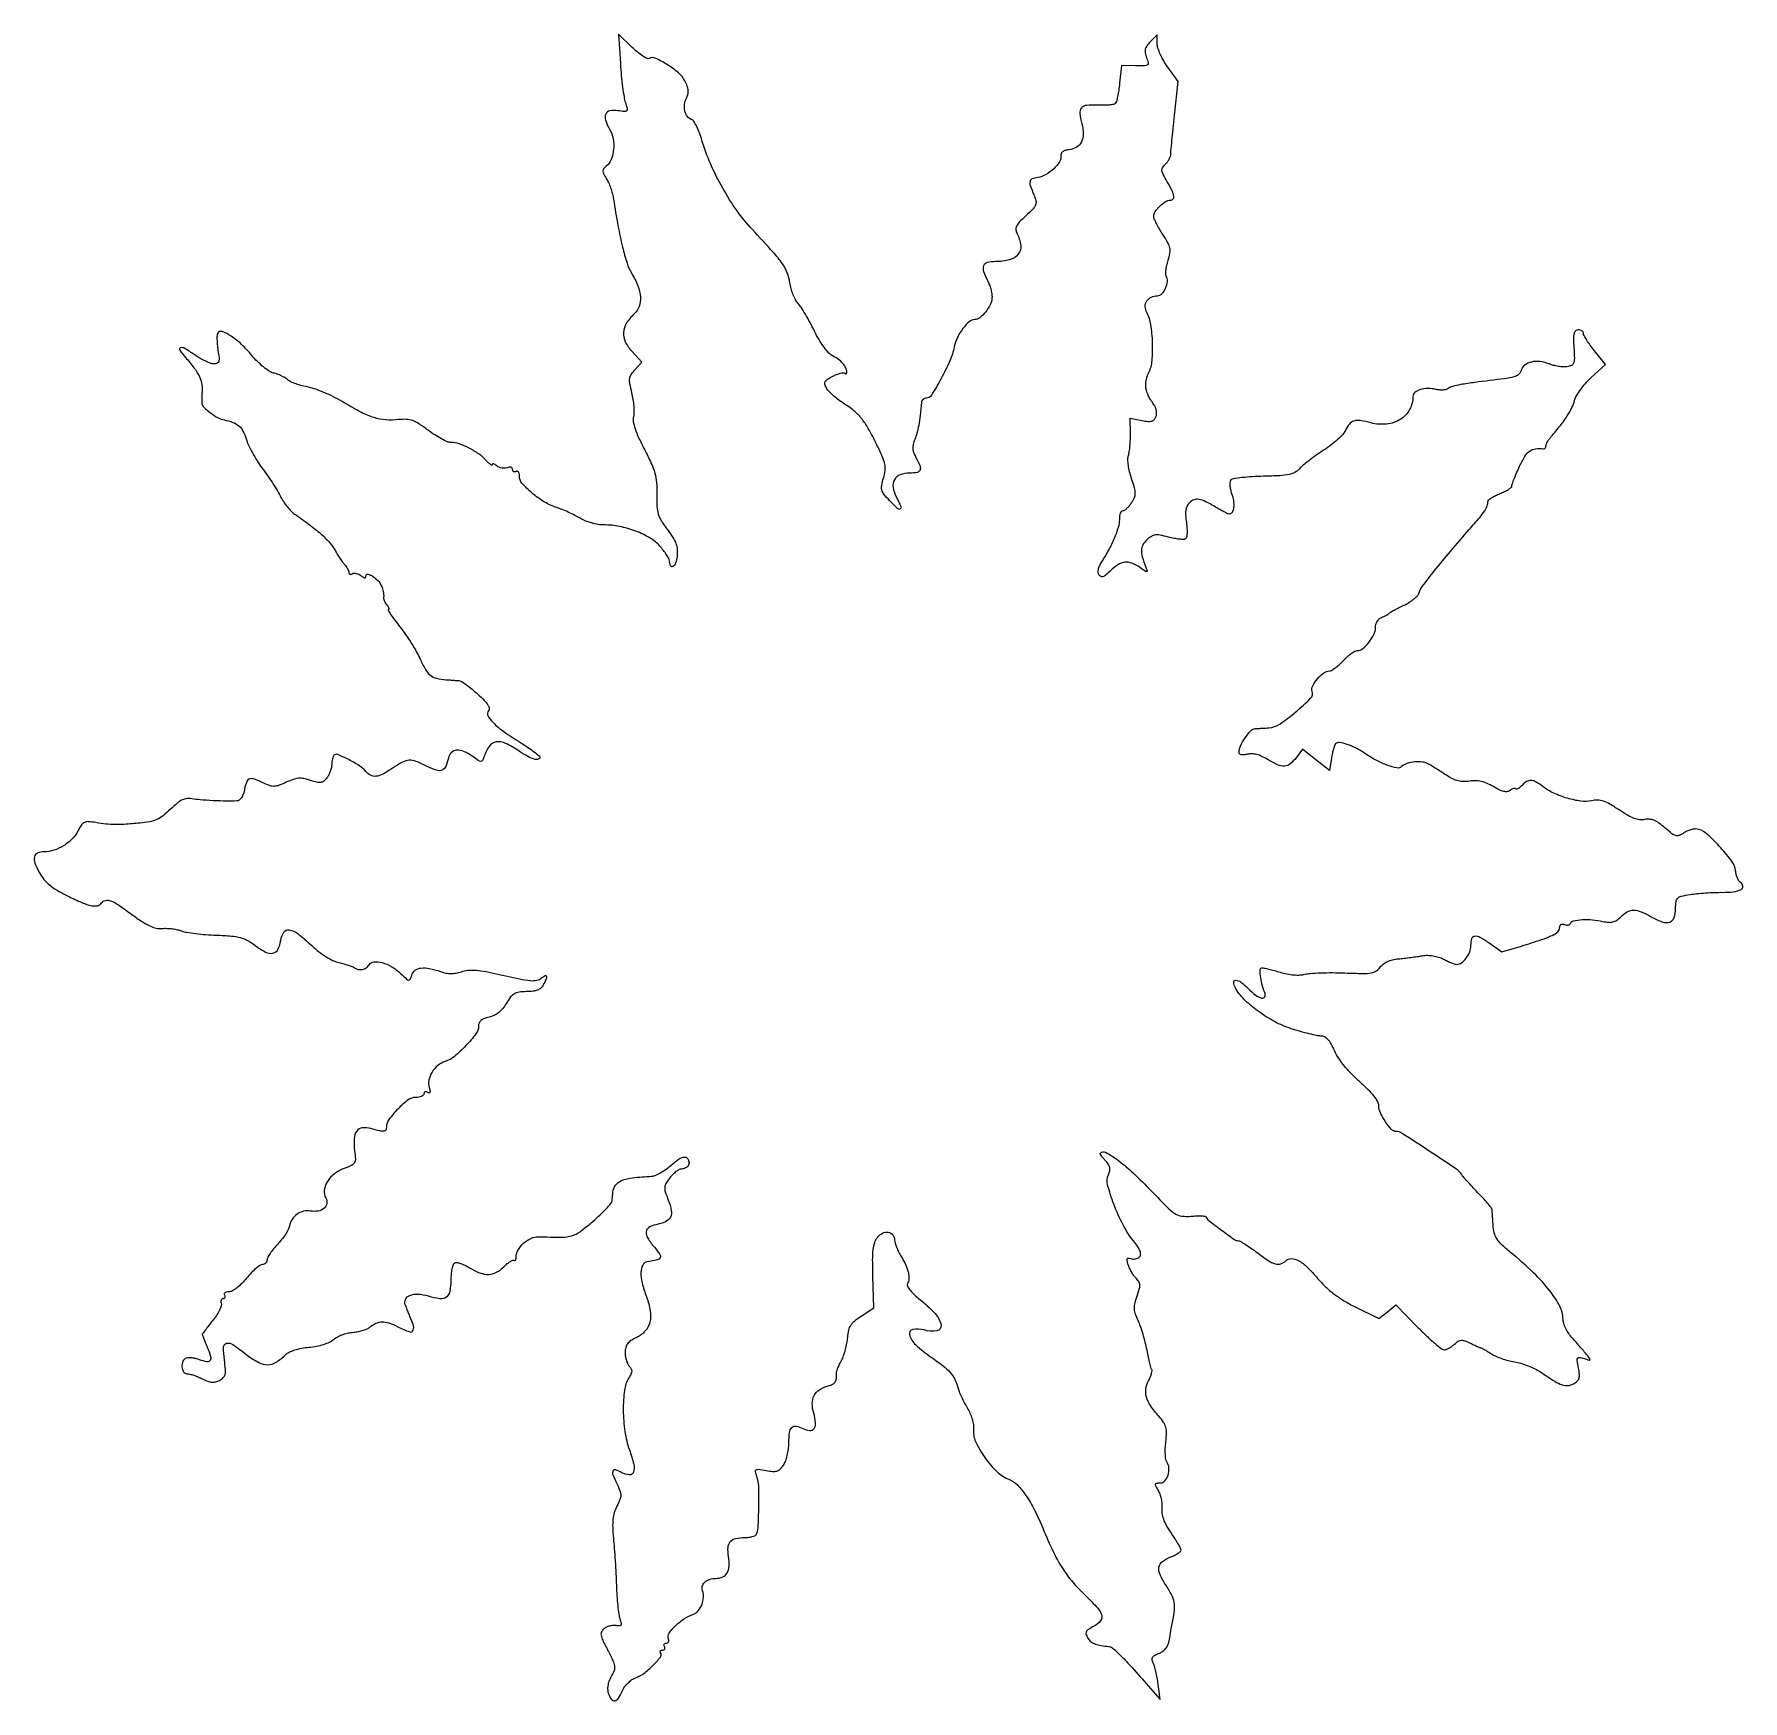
# Model space of a CAD drawing. Extents: x 1 to 502, y 0 to 489.
import ezdxf

# ---------------------------------------------------------------- set-up
doc = ezdxf.new("R2010")
doc.units = 0

msp = doc.modelspace()

# ---------------------------------------------------------------- linework, layer by layer
msp.add_lwpolyline([(172.589401, 480.088937, 0.007431), (172.876401, 476.590831, 0.007961), (173.261976, 473.182413, 0.007613), (173.684108, 470.266977, 0.036761), (174.069731, 468.638427, -0.015624), (174.580276, 466.827196, -0.249461), (174.43039, 466.228828, -0.235707), (173.842777, 465.998579, -0.014055), (171.894247, 466.228829, 0.080914), (169.538588, 466.19173, 0.247105), (168.316694, 465.240022, 0.191031), (168.232643, 463.454905, 0.050819), (169.448331, 460.818183, -0.087729), (170.475448, 458.077398, -0.068892), (170.621533, 454.902409, -0.072346), (169.916995, 451.973067, -0.125047), (168.451008, 449.95934, 0.049385), (167.68735, 449.186439, 0.173732), (167.459958, 448.536724, 0.123701), (167.662939, 447.753301, 0.020095), (168.477275, 446.394339, -0.042393), (169.102986, 445.236088, -0.01966), (169.723778, 443.641469, -0.019312), (170.248249, 441.904982, -0.025456), (170.582945, 440.285481, 0.007423), (171.898659, 432.51547, 0.013955), (173.228712, 426.290372, 0.016348), (174.550834, 421.533473, 0.059167), (175.835605, 418.671778, -0.039821), (177.716909, 414.880151, -0.078596), (178.462123, 411.610834, -0.103296), (178.081724, 408.884235, -0.118588), (176.6425, 406.690171, 0.065071), (174.38326, 403.934174, 0.123715), (173.512491, 401.220784, 0.129669), (174.044522, 398.506325, 0.075179), (175.93739, 395.748532), (178.926277, 392.550428), (176.832671, 390.321887, 0.041331), (175.708501, 388.907513, 0.113067), (175.256934, 387.721437, 0.081529), (175.292819, 386.232511, 0.014971), (175.886262, 383.537416, -0.021695), (176.281658, 381.619316, -0.020074), (176.521798, 379.623847, -0.020529), (176.590981, 377.831109, -0.060931), (176.438833, 376.612315, 0.104557), (176.383175, 375.130658, 0.037579), (176.899809, 373.072475, 0.028186), (177.950643, 370.421642, 0.012194), (179.630285, 367.015743, -0.012557), (181.671946, 362.868184, -0.04098), (182.721545, 359.996419, -0.048765), (183.192945, 357.267256, -0.023846), (183.284485, 353.734248, 0.017322), (183.32984, 350.207736, 0.061419), (183.712281, 347.982259, 0.066828), (184.605883, 346.014761, 0.023089), (186.387572, 343.443449, -0.020317), (188.016912, 341.119619, -0.056509), (188.897048, 339.33406, -0.069838), (189.253232, 337.626275, -0.045628), (189.202798, 335.611394, -0.049489), (188.76813, 333.622033, -0.184762), (187.97752, 332.643185, -0.450124), (187.279442, 332.874471, -0.092976), (186.959359, 334.309017, 0.115338), (186.785672, 334.952151, 0.019463), (186.134783, 336.05707, 0.020385), (185.249644, 337.318031, 0.01687), (184.209359, 338.587393, 0.080306), (181.319521, 340.973704, 0.041897), (177.09514, 342.994743, 0.040525), (172.333714, 344.371579, 0.051395), (167.779837, 344.818292, -0.043289), (166.116908, 344.9543, -0.02624), (164.18902, 345.386623, -0.026178), (162.306387, 346.021829, -0.041296), (160.779837, 346.778721, 0.017881), (159.268422, 347.618367, 0.010872), (157.427418, 348.506723, 0.01089), (155.560839, 349.309266, 0.018866), (153.973075, 349.882652, -0.058933), (150.392342, 351.509954, -0.039037), (146.719096, 354.145214, -0.037439), (143.802088, 357.003322, -0.182164), (143, 359.131821, 0.049837), (142.928311, 359.849265, 0.108416), (142.70625, 360.353036, 0.184382), (142.378264, 360.56557, 0.193324), (142, 360.5, -0.093667), (141.618437, 360.353415, -0.171987), (141.29375, 360.406028, -0.173661), (141.076773, 360.65063, -0.095723), (141, 361.047972, 0.154897), (140.871655, 361.452323, 0.159998), (140.535055, 361.702303, 0.113673), (140.012448, 361.752158, 0.058853), (139.373252, 361.589736, -0.078337), (138.649199, 361.435369, -0.056022), (137.820968, 361.483651, -0.055741), (137.019189, 361.715529, -0.075099), (136.373252, 362.105192, 0.031948), (135.845536, 362.489027, 0.076575), (135.403393, 362.682313, 0.172151), (135.122819, 362.659343, 0.295188), (135, 362.469435, -0.481485), (134.849297, 362.349218, -0.097396), (134.485938, 362.510738, -0.042198), (133.922752, 362.982043, -0.018013), (133.25, 363.698978, 0.059907), (131.181039, 365.563731, 0.034259), (128.302313, 367.310411, 0.03426), (125.323043, 368.599587, 0.085179), (122.989669, 369, -0.099227), (121.881709, 369.222065, -0.022157), (120.127629, 370.047675, -0.022162), (118.15209, 371.201309, -0.019818), (116.209043, 372.566554, 0.016865), (113.548059, 374.459808, 0.059326), (111.674261, 375.402581, 0.075709), (109.883548, 375.759072, 0.040116), (107.616456, 375.680119, -0.048094), (103.871396, 375.609379, -0.056097), (100.378351, 376.278641, -0.044693), (96.537711, 377.860531, -0.018243), (91.623513, 380.651519, 0.020273), (89.018899, 382.116843, 0.01618), (86.102684, 383.488171, 0.016473), (83.316408, 384.582542, 0.039176), (81.168653, 385.160804, -0.02043), (79.324085, 385.584038, -0.020296), (77.516093, 386.157183, -0.020638), (75.980336, 386.786384, -0.070873), (75.076247, 387.367948, 0.045367), (74.285714, 387.935257, 0.022508), (73.193984, 388.513066, 0.022134), (71.999759, 389.01448, 0.030167), (70.881997, 389.351614, -0.086685), (69.62643, 389.890707, -0.026127), (67.942733, 391.12022, -0.02532), (66.165671, 392.72213, -0.025027), (64.552334, 394.501438, 0.032226), (61.549336, 397.719106, 0.044022), (58.436704, 400.172341, 0.054861), (55.827357, 401.497395, 0.358663), (54.535231, 401.057005, 0.123893), (54.346717, 400.462458, 0.018686), (54.317568, 399.203372, 0.02), (54.400022, 397.683997, 0.01609), (54.606289, 396.060672, -0.012669), (54.911414, 393.783968, -0.097683), (54.818552, 392.717549, -0.224229), (54.353413, 392.190167, -0.102069), (53.431559, 392, -0.088057), (52.483081, 392.168346, -0.021831), (51.020646, 392.778013, -0.021648), (49.382677, 393.634761, -0.020203), (47.785637, 394.648553, 0.014424), (44.846244, 396.562469, 0.207251), (43.638759, 396.732143, 0.520672), (43.401518, 396.064846, 0.025826), (45.108967, 393.910323, -0.01782), (47.562092, 390.914638, -0.045465), (49.050854, 388.53817, -0.061908), (49.810012, 386.42653, -0.072132), (49.974875, 384.302154, 0.005748), (49.911149, 383.146104, 0.005761), (49.874074, 381.989729, 0.005644), (49.864746, 380.980321, 0.022765), (49.894037, 380.36501, 0.188652), (50.426494, 379.306359, 0.024081), (52.439054, 377.666493, 0.02838), (54.675701, 376.204903, 0.085798), (56.378685, 375.581541, -0.040059), (58.974036, 374.891702, -0.092275), (60.716134, 373.88521, -0.096523), (61.932557, 372.351142, -0.046753), (62.875691, 370.020569, 0.035753), (63.56936, 368.191959, 0.016513), (64.71543, 365.919299, 0.01626), (66.08288, 363.599348, 0.021714), (67.480331, 361.593711, -0.011051), (68.934602, 359.598587, -0.007925), (70.474331, 357.308467, -0.008008), (71.871588, 355.080058, -0.01703), (72.864882, 353.304191, 0.026335), (73.779705, 351.737742, 0.022044), (74.906618, 350.176856, 0.022613), (76.066355, 348.840124, 0.055088), (77.061976, 348, -0.012613), (81.33765, 344.972951, -0.021207), (84.746787, 342.195267, -0.02531), (87.294316, 339.691661, -0.059362), (88.853279, 337.530434, 0.011214), (89.575419, 336.29438, 0.009839), (90.383463, 335.036068, 0.009937), (91.157958, 333.928874, 0.029008), (91.75, 333.209005, -0.03257), (92.228368, 332.618841, -0.031339), (92.632812, 331.964148, -0.032908), (92.914179, 331.342339, -0.090026), (93, 330.869554, 0.12719), (93.083684, 330.545902, 0.189136), (93.306618, 330.36157, 0.147203), (93.644416, 330.353213, 0.071622), (94.043805, 330.527073, -0.126816), (94.550789, 330.684618, -0.067771), (95.208749, 330.627673, -0.06058), (95.909241, 330.377768, -0.05732), (96.543805, 329.963645, 0.023623), (97.23354, 329.444201, 0.137099), (97.660937, 329.299833, 0.310996), (97.907751, 329.451081, 0.104879), (98, 329.886029, -0.477192), (98.611879, 330.381162, -0.103588), (100.051427, 329.744189, -0.059619), (101.739392, 328.196351, -0.095062), (102.709299, 326.502475, -0.02119), (102.955081, 325.673089, -0.022069), (103.125952, 324.836994, -0.022422), (103.208801, 324.104496, -0.083694), (103.163038, 323.64474, 0.122112), (103.153179, 323.219593, 0.042514), (103.338357, 322.631008, 0.039181), (103.661643, 321.991587, 0.036589), (104.087358, 321.39474, -0.026019), (104.486928, 320.858856, -0.059308), (104.715191, 320.409705, -0.129834), (104.74224, 320.121232, -0.366748), (104.599191, 320, 0.58577), (104.49272, 319.810107, 0.009189), (105.32028, 318.51084, 0.013479), (106.469212, 316.875603, 0.007366), (107.960687, 314.93052, -0.015258), (109.634283, 312.675089, -0.011302), (111.349698, 310.086643, -0.011446), (112.859458, 307.566681, -0.025108), (113.870625, 305.559569, 0.025947), (115.44969, 302.438249, 0.093354), (116.891777, 300.748226, 0.110794), (118.708716, 299.853597, 0.044642), (121.460188, 299.444445, -0.00214), (122.700247, 299.366621, -0.002286), (123.912562, 299.279758, -0.002169), (124.954181, 299.195791, -0.010691), (125.540025, 299.133365, -0.119444), (126.14818, 298.900768, -0.010264), (127.509684, 297.921388, -0.013087), (129.098469, 296.661924, -0.009776), (130.784789, 295.194764, -0.01477), (132.693541, 293.36196, -0.051347), (133.758978, 292.026912, -0.099502), (134.145101, 291.039015, -0.244622), (133.917491, 290.317491, 0.334637), (133.723716, 288.937963, 0.071108), (135.284156, 286.877927, 0.041532), (138.438492, 284.234354, 0.014952), (143.325828, 281, -0.008868), (145.491466, 279.604405, -0.013441), (147.318983, 278.307813, -0.008077), (148.779362, 277.174179, -0.222987), (148.987281, 276.75, -0.347482), (148.516084, 276.132613, -0.131958), (147.358084, 276.146936, -0.058685), (145.475476, 276.925206, -0.022281), (143.053751, 278.422654, 0.037455), (138.956131, 280.78774, 0.153931), (136.153117, 281.191712, 0.206268), (134.115986, 279.888386, 0.073514), (132.587651, 276.708603, -0.055691), (132.168632, 275.751197, -0.294948), (131.683113, 275.502519, -0.125676), (130.938959, 275.774428, -0.009069), (129.138616, 277.055638, 0.060148), (126.727688, 278.424821, 0.119908), (124.573572, 278.76728, 0.172635), (123.001571, 278.05976, 0.156882), (122.153875, 276.488516, -0.052719), (121.426369, 274.040453, -0.202626), (120.317648, 272.95074, -0.175647), (118.645495, 272.901957, -0.038309), (115.941965, 274.029607, 0.022907), (112.682273, 275.508577, 0.10848), (110.671135, 275.841431, 0.111685), (108.735137, 275.296146, 0.024969), (105.785188, 273.5, -0.025044), (102.925528, 271.759416, -0.095059), (100.940399, 271.129773, -0.150434), (99.372616, 271.416737, -0.099933), (97.939342, 272.573088, 0.077323), (96.097418, 274.200789, 0.025165), (92.936004, 276.007017, 0.017556), (89.706285, 277.502519, 0.304942), (88.623822, 277.290488, 0.10733), (88.380969, 276.9129, 0.030036), (88.173905, 276.237935, 0.028829), (88.026302, 275.426629, 0.026771), (87.968197, 274.583333, -0.052906), (87.854883, 273.651258, -0.030694), (87.534106, 272.56865, -0.030382), (87.074116, 271.510807, -0.044387), (86.535101, 270.650367, -0.0562), (85.638618, 269.708342, -0.138991), (84.776574, 269.321649, -0.097015), (83.641981, 269.376113, -0.019348), (81.683066, 269.939583, 0.031275), (79.737509, 270.449329, 0.068838), (78.205867, 270.535587, 0.065266), (76.658052, 270.203175, 0.025774), (74.642647, 269.366633, -0.02088), (72.583645, 268.488282, -0.075869), (71.196324, 268.19256, -0.09014), (69.913184, 268.348872, -0.037066), (68.276485, 268.993338, 0.018655), (65.319992, 270.285036, 0.161101), (63.902628, 270.363278, 0.240213), (63.025287, 269.568913, 0.044543), (62.416653, 267.407415, -0.033956), (62.040726, 265.955365, -0.064019), (61.516079, 264.866712, -0.086993), (60.872384, 264.17644, -0.148635), (60.138709, 263.907263, -0.018669), (57.164517, 263.850158, -0.008044), (53.200172, 263.98588, -0.007626), (49.349482, 264.238695, -0.028332), (46.94183, 264.571751, 0.080768), (45.503511, 264.619121, 0.083041), (44.139118, 264.20607, 0.058188), (42.626296, 263.223734, 0.019659), (40.667891, 261.465935, -0.02602), (38.506658, 259.575143, -0.060008), (36.66572, 258.454407, -0.05957), (34.602904, 257.798216, -0.025323), (31.726061, 257.397649, -0.005232), (27.151782, 257.043585, -0.01984), (24.285121, 256.965851, -0.025865), (21.82071, 257.124493, -0.014199), (18.827573, 257.55973, 0.024243), (16.651882, 257.831611, 0.12821), (15.479542, 257.619266, 0.136707), (14.599029, 256.868627, 0.028976), (13.560646, 255.117277, -0.076035), (11.840114, 252.752694, -0.059509), (9.351506, 250.77657, -0.059768), (6.480448, 249.449954, -0.078523), (3.632993, 249, 0.097585), (1.691525, 248.617442, 0.246125), (0.792185, 247.54761, 0.147207), (0.932879, 245.698473, 0.033423), (2.27331, 242.81446, 0.048918), (3.574213, 240.911539, 0.046907), (5.236813, 239.267994, 0.038414), (7.465774, 237.713117, 0.018713), (10.520627, 236.06446, 0.01237), (14.839068, 234.069649, 0.051043), (17.579625, 233.203865, 0.1027), (19.365795, 233.205093, 0.205797), (20.5, 234, -0.205128), (21.59561, 234.769957, -0.1436), (23.119693, 234.651891, -0.058953), (25.451172, 233.437112, -0.011025), (29.379552, 230.631709, 0.014042), (32.37606, 228.51897, 0.038928), (34.627218, 227.265016, 0.055367), (36.516457, 226.639392, 0.073646), (38.319657, 226.527201, -0.031647), (39.691915, 226.556868, -0.021264), (41.255152, 226.424964, -0.021453), (42.763642, 226.166642, -0.039137), (43.959779, 225.808744, 0.051174), (45.413661, 225.411519, 0.010821), (48.019446, 225.036844, 0.011224), (51.073699, 224.73435, 0.010443), (54.212802, 224.560314, -0.011532), (58.537514, 224.3111, -0.044522), (61.185686, 223.857585, -0.061179), (63.264555, 223.025325, -0.037166), (65.486284, 221.578259, 0.041595), (68.564481, 219.611909, 0.170008), (70.725475, 219.28857, 0.234059), (72.188359, 220.396309, 0.079734), (73.00794, 223.011353, -0.108103), (73.917284, 225.427579, -0.298069), (75.504903, 226.129162, -0.12722), (78.009668, 225.021567, -0.020574), (82.083002, 221.516413, 0.024411), (84.11505, 219.794763, 0.023521), (86.329825, 218.256527, 0.024598), (88.434764, 217.07682, 0.062762), (90.083002, 216.500661, -0.012179), (91.464507, 216.169488, -0.013238), (92.790007, 215.779549, -0.012791), (93.904668, 215.387552, -0.061128), (94.5, 215.073175, 0.092875), (95.689321, 214.538149, 0.105102), (96.938524, 214.503062, 0.10773), (98.070555, 214.976332, 0.102002), (98.929141, 215.885347, -0.238189), (100.342044, 216.750749, -0.088149), (102.733061, 216.525457, -0.067772), (105.542249, 215.320741, -0.055003), (108.152791, 213.334718, 0.0068), (109.921678, 211.697847, 0.152298), (110.548096, 211.409965, 0.32935), (110.989496, 211.655601, 0.029841), (111.470179, 212.906041, -0.157924), (112.444578, 214.26921, -0.13039), (114.112767, 214.930915, -0.081992), (116.562996, 214.819814, -0.031635), (119.850777, 213.902175, 0.034795), (121.462667, 213.463235, 0.046991), (122.964787, 213.308889, 0.047874), (124.447268, 213.43848, 0.038159), (125.999625, 213.850025, -0.054944), (127.797215, 214.26268, -0.041563), (129.822288, 214.329114, -0.030913), (132.347578, 214.044858, -0.012472), (135.749625, 213.35933, 0.003041), (143.045543, 211.745398, 0.028432), (146.225069, 211.249322, 0.073086), (148.102051, 211.339461, 0.125357), (149.509159, 212.007601, -0.046633), (150.542529, 212.713848, -0.50194), (150.937342, 212.535605, -0.162485), (150.851209, 211.724732, -0.015856), (149.964816, 209.934259, -0.088908), (149.25886, 209.040889, -0.087425), (148.282719, 208.442021, -0.065959), (146.93004, 208.105032, -0.028115), (145.063592, 208, 0.031564), (142.896149, 207.863039, 0.099993), (141.525529, 207.400393, 0.098474), (140.430322, 206.437541, 0.030074), (139.191382, 204.599795, -0.039095), (138.121476, 203.072884, -0.05171), (136.912848, 201.881718, -0.055803), (135.567812, 201.032249, -0.05897), (134.092606, 200.52034, 0.036482), (132.664412, 200.095493, 0.088144), (131.721701, 199.533091, 0.116941), (131.188503, 198.792875, 0.098167), (131, 197.842016, -0.163858), (130.254711, 195.628885, -0.02756), (127.317409, 192.175139, -0.030263), (123.923855, 189.011083, -0.097734), (121.223359, 187.55308, 0.100851), (119.096999, 186.388045, 0.079289), (117.379949, 184.391582, 0.083075), (116.431439, 182.059465, 0.132733), (116.524206, 179.923734, -0.020978), (116.784167, 178.967262, -0.124733), (116.771455, 178.453835, -0.360375), (116.537172, 178.291453, -0.117507), (116.107134, 178.433788, 0.072602), (115.683565, 178.617192, 0.148598), (115.325221, 178.60595, 0.188653), (115.088557, 178.406886, 0.125287), (115, 178.059017, -0.212648), (114.819587, 177.653994, -0.080492), (114.287011, 177.311086, -0.061248), (113.50208, 177.077647, -0.041706), (112.572804, 177, 0.16425), (110.382243, 176.260448, 0.035808), (107.35177, 173.587612, 0.03596), (104.7306, 170.504218, 0.159497), (104, 168.272156, -0.126729), (103.784935, 167.43726, -0.250508), (103.226921, 167.075121, -0.08271), (102.069698, 167.168249, -0.008488), (99.410433, 167.882289, 0.100042), (96.930996, 168.080765, 0.208558), (95.292116, 167.118833, 0.1467), (94.521882, 164.923884, 0.044904), (94.676715, 161.373606, -0.020811), (94.89821, 158.965366, -0.147392), (94.619342, 157.838398, -0.151076), (93.767346, 157.067203, -0.022204), (91.590296, 156.168812, 0.076958), (88.748339, 154.614073, 0.090139), (86.686092, 152.34099, 0.107532), (85.789079, 149.827365, 0.161056), (86.227496, 147.557971, -0.167444), (86.521839, 145.925571, -0.178345), (85.735852, 144.508436, -0.135841), (83.988189, 143.682685, -0.089185), (81.748823, 143.697307, 0.104888), (79.720277, 143.647429, 0.095923), (77.81365, 142.784854, 0.094361), (76.342825, 141.257407, 0.097598), (75.558033, 139.313847, -0.072495), (75.19108, 138.2561, -0.023761), (74.360664, 136.826304, -0.023106), (73.275454, 135.305869, -0.024162), (72.069713, 133.915533, 0.019314), (70.894482, 132.586617, 0.023347), (69.901728, 131.249886, 0.022877), (69.183238, 130.06838, 0.125812), (69, 129.351686, -0.100408), (68.895358, 128.835858, -0.098257), (68.597616, 128.397058, -0.097616), (68.152985, 128.103124, -0.097685), (67.630183, 128, 0.155736), (66.909459, 127.769934, 0.023636), (65.705017, 126.825, 0.024567), (64.348692, 125.531664, 0.019044), (63, 124, -0.026605), (61.61018, 122.468916, -0.030966), (60.130772, 121.175, -0.03244), (58.766295, 120.25776, -0.132514), (57.8108, 120, 0.051517), (57.115551, 119.928175, 0.111918), (56.630109, 119.70625, 0.186405), (56.428866, 119.378395, 0.185978), (56.5, 119, -0.079467), (56.659353, 118.617748, -0.157566), (56.63462, 118.29375, -0.184509), (56.43288, 118.078784, -0.113538), (56.090402, 118, 0.147888), (55.740494, 117.894192, 0.152596), (55.513034, 117.613283, 0.117354), (55.451155, 117.186997, 0.069341), (55.567951, 116.683518, -0.176846), (55.580077, 115.941298, -0.031029), (55.032744, 114.631327, -0.030311), (54.162313, 113.105481, -0.023125), (53.036567, 111.546013, 0.002865), (51.872608, 110.064007, 0.004509), (50.891991, 108.776807, 0.001301), (50.054856, 107.651045, 0.160559), (50, 107.484619, 0.09218), (50.032496, 107.309855, 0.001248), (50.428978, 106.288169, 0.003493), (50.900665, 105.106043, 0.002284), (51.460349, 103.74914, -0.023036), (52.438878, 101.066078, -0.216774), (52.291707, 99.878441, -0.314904), (51.379454, 99.481496, -0.04092), (49.224729, 100.104658, 0.030882), (48.143474, 100.440999, 0.030118), (47.019962, 100.644998, 0.03155), (46.0137, 100.70173, 0.090155), (45.327551, 100.572199, 0.197369), (44.332701, 99.63393, 0.118923), (44.024825, 98.017345, 0.133974), (44.496947, 96.567966, 0.252556), (45.54966, 96, -0.06311), (46.341952, 95.899597, -0.018775), (47.513423, 95.55046, -0.01851), (48.811969, 95.055426, -0.019007), (50.058691, 94.46965, 0.028324), (51.615832, 93.773122, 0.070276), (52.831123, 93.496683, 0.085278), (53.927924, 93.592128, 0.05868), (55.091928, 94.049199, 0.074505), (56.175239, 94.855994, 0.139459), (56.699588, 95.804958, 0.078426), (56.803329, 97.260862, 0.012821), (56.489059, 100.079549, -0.034078), (56.232172, 103.821223, -0.355565), (57.136998, 104.933691, -0.204306), (58.973044, 104.564671, -0.015115), (63.199147, 101.472761, 0.042787), (66.541976, 99.30009, 0.125546), (69.188144, 98.649633, 0.138384), (71.664105, 99.371737, 0.056711), (74.428197, 101.571054, -0.086214), (75.469673, 102.304238, -0.033142), (77.121705, 102.954777, -0.030057), (79.136394, 103.466589, -0.024746), (81.333375, 103.7744, 0.025735), (83.523924, 104.085726, 0.028154), (85.604853, 104.614696, 0.030314), (87.357934, 105.286253, 0.076268), (88.5, 106.032346, -0.061392), (89.516958, 106.740533, -0.031174), (90.940625, 107.382004, -0.030415), (92.513322, 107.868832, -0.039669), (94, 108.108883, 0.026386), (95.450013, 108.303692, 0.024303), (96.9125, 108.653702, 0.02508), (98.184544, 109.094608, 0.07012), (99, 109.565645, -0.05424), (100.956883, 110.780149, -0.105397), (102.736505, 111.210113, -0.090616), (104.715021, 110.903609, -0.032705), (107.346905, 109.791427, 0.0258), (110.818567, 108.267582, 0.423106), (111.854894, 108.753568, 0.176152), (111.825562, 110.482732, 0.007703), (109.545451, 116.173308, -0.2167), (109.594837, 117.802683, -0.186915), (110.864227, 118.971398, -0.109412), (113.281438, 119.353073, -0.059177), (116.259044, 118.81257, 0.041116), (119.671329, 118.065279, 0.18505), (121.623317, 118.52758, 0.19792), (122.687987, 120.147325, 0.047713), (123, 123.409598, -0.02116), (123.074459, 125.168259, -0.028101), (123.299107, 126.753066, -0.02792), (123.622359, 128.004268, -0.17902), (124.018237, 128.511271, -0.18477), (124.621237, 128.626088, -0.035362), (125.72137, 128.347571, -0.033428), (127.029078, 127.816924, -0.02532), (128.386271, 127.070288, 0.04554), (131.431499, 125.551824, 0.101238), (133.974412, 125.115969, 0.116402), (136.254759, 125.731877, 0.072586), (138.484848, 127.393939, -0.022086), (139.4429, 128.270896, -0.035441), (140.340246, 128.919981, -0.039933), (141.076173, 129.298952, -0.304171), (141.439394, 129.227273, 0.207564), (141.65234, 129.143185, 0.239374), (141.841854, 129.247491, 0.107284), (141.975033, 129.577093, 0.038659), (142.022236, 130.083333, -0.125322), (142.596224, 132.198059, -0.077998), (144.200918, 134.223273, -0.077169), (146.370495, 135.679133, -0.11675), (148.587393, 136.13901, 0.007375), (155.458706, 136.048601, 0.068801), (158.386703, 136.458171, 0.091606), (160.766261, 137.634353, 0.017607), (164.532914, 140.661511, 0.011471), (166.637911, 142.564836, 0.015677), (168.438106, 144.379568, 0.012437), (169.831185, 145.951489, 0.147611), (170.15, 146.690725, 0.002594), (170.214707, 147.282661, 0.00158), (170.285313, 147.982588, 0.001583), (170.350918, 148.676911, 0.002803), (170.4, 149.25, -0.146618), (171.178252, 151.250621, -0.1306), (172.960503, 152.602441, -0.068594), (176.18833, 153.434244, -0.016449), (181.715204, 153.890373, 0.088642), (182.807784, 154.141897, 0.027169), (184.333117, 154.892717, 0.026246), (185.980891, 155.935498, 0.025965), (187.516539, 157.148665, -0.017991), (189.232341, 158.54914, -0.056684), (190.508106, 159.305792, -0.10131), (191.461905, 159.519231, -0.203652), (192.164203, 159.235797, -0.15171), (192.692809, 158.230947, -0.165193), (192.534534, 157.141566, -0.151425), (191.721773, 156.30719, -0.125136), (190.513563, 156, 0.127199), (189.851035, 155.828682, 0.035902), (188.950391, 155.241371, 0.033704), (187.991986, 154.405848, 0.029982), (187.113714, 153.417434, 0.028761), (185.968911, 151.776012, 0.120846), (185.603802, 150.640036, 0.097693), (185.766272, 149.339869, 0.015383), (186.654223, 146.906162, -0.048567), (187.532082, 143.89365, -0.165289), (187.248485, 141.897435, -0.173371), (185.822475, 140.545528, -0.054555), (182.977574, 139.645515, 0.084407), (180.908296, 138.852877, 0.249276), (180.140214, 137.594401, 0.157767), (180.613286, 135.768923, 0.033257), (182.587159, 133.078787, -0.022518), (184.18521, 130.996077, -0.271858), (184.261373, 130.02863, -0.225852), (183.439967, 129.372204, -0.01618), (180.5, 128.783539, 0.232978), (179.160677, 127.821207, 0.117316), (178.619995, 125.758819, 0.06784), (178.976459, 122.607738, 0.027954), (180.265208, 118.5, -0.049785), (181.353412, 114.416184, -0.099761), (181.227302, 111.093525, -0.12263), (179.887162, 108.524641, -0.100572), (177.407188, 106.657132, 0.030941), (175.699403, 105.708957, 0.087137), (174.696701, 104.788739, 0.105292), (174.174035, 103.691709, 0.05877), (174, 102.216179, 0.038628), (174.090373, 101.048123, 0.034986), (174.359832, 99.867421, 0.036774), (174.754457, 98.843413, 0.086225), (175.224959, 98.175041, -0.073402), (175.758523, 97.456696, -0.134723), (175.919604, 96.751225, -0.099873), (175.713241, 95.916771, -0.029189), (175.07642, 94.75076, 0.108334), (173.790038, 91.142012, 0.033725), (173.44783, 85.365269, 0.033852), (173.924402, 79.100951, 0.048448), (175.250228, 73.693176, -0.024321), (176.512998, 69.440086, -0.141145), (176.419313, 67.125405, -0.344667), (175.236884, 66.340406, -0.10378), (173.021713, 66.98838, 0.037944), (171.149098, 67.81465, 0.389011), (170.434718, 67.510673, 0.204058), (170.408942, 66.432807, 0.016574), (171.565816, 63.784303, -0.019753), (172.473279, 61.670267, -0.091164), (172.716088, 60.366629, -0.096588), (172.471977, 59.0991, -0.023608), (171.581186, 57.156996, 0.04608), (170.826995, 55.296648, 0.046267), (170.427559, 53.332158, 0.036319), (170.342884, 50.949339, 0.015251), (170.559677, 47.746498, -0.005925), (170.812843, 44.817982, -0.003017), (171.065188, 41.131784, -0.002996), (171.279736, 37.326669, -0.004483), (171.417427, 34, 0.00883), (171.569874, 30.957303, 0.009708), (171.826748, 28.016794, 0.009198), (172.140778, 25.516581, 0.047531), (172.469497, 24.163553, -0.021801), (172.851902, 22.880823, -0.196966), (172.770274, 22.313166, -0.26887), (172.338333, 22.069449, -0.039073), (171.292862, 22.163494, 0.063715), (170.420199, 22.19891, 0.043347), (169.440173, 22.027312, 0.043417), (168.506694, 21.689992, 0.064888), (167.774144, 21.227519, 0.108454), (167.073377, 20.328325, 0.156186), (166.937514, 19.336059, 0.069056), (167.407687, 17.876748, 0.009211), (168.87052, 14.982661, -0.01034), (170.427734, 11.884495, -0.078343), (170.892059, 10.321089, -0.122587), (170.743482, 8.995601, -0.03996), (169.906824, 7.197293, 0.036977), (169.261373, 5.831297, 0.053166), (168.916099, 4.539953, 0.059614), (168.872464, 3.326507, 0.067897), (169.1246, 2.192211, 0.064587), (170.001687, 0.521003, 0.296445), (170.969443, 0.1321, 0.206143), (172.01361, 0.84778, 0.036672), (173.153632, 2.98495, -0.053716), (173.852953, 4.194956, -0.040133), (174.859774, 5.362539, -0.040991), (176.002197, 6.319019, -0.070032), (177.106377, 6.887239, 0.077087), (179.498347, 8.160932, 0.035809), (182.161991, 10.47252, 0.030382), (184.317957, 12.912355, 0.313872), (184.387473, 14.182073, -0.116101), (184.283493, 14.493328, -0.185594), (184.358881, 14.759734, -0.155561), (184.610266, 14.938959, -0.077836), (185, 15, 0.101261), (185.378351, 15.077418, 0.177706), (185.608064, 15.29375, 0.167455), (185.651081, 15.618194, 0.088621), (185.5, 16, -0.093667), (185.353415, 16.381563, -0.171987), (185.406028, 16.70625, -0.173661), (185.65063, 16.923227, -0.095723), (186.047972, 17, 0.143039), (186.446518, 17.116397, 0.152625), (186.707704, 17.42675, 0.119854), (186.782722, 17.897287, 0.071606), (186.656499, 18.452766, -0.257187), (186.858881, 19.920153, -0.041302), (188.841478, 22.166664, -0.043245), (191.448412, 24.269313, -0.071361), (193.99228, 25.49755, 0.146966), (195.39366, 26.454589, 0.076779), (196.465511, 28.298628, 0.073926), (196.963193, 30.466335, 0.111585), (196.685992, 32.375909, -0.162589), (196.628185, 33.687354, -0.136505), (197.35849, 34.879477, -0.108913), (198.770441, 35.712184, -0.079135), (200.577555, 36, 0.102457), (202.599576, 36.418734, 0.159872), (203.91858, 37.588399, 0.12331), (204.495723, 39.57384, 0.049637), (204.320355, 42.413309, -0.05236), (204.167297, 45.131453, -0.169088), (204.834379, 46.785347, -0.164355), (206.399866, 47.695475, -0.048819), (209.190983, 47.984687, 0.027938), (210.258115, 48.050455, 0.034254), (211.239523, 48.235025, 0.036599), (212.017429, 48.499342, 0.155361), (212.38591, 48.815398, 0.127519), (212.997368, 50.792737, 0.007826), (213.18751, 57.007689, 0.009947), (213.157137, 63.130743, 0.080513), (212.640787, 65.881779, -0.025243), (212.197764, 67.335869, -0.321502), (212.396241, 67.837348, -0.182198), (213.064438, 67.980718, -0.009091), (215.312616, 67.601131, 0.026563), (217.248029, 67.34351, 0.095552), (218.480267, 67.481236, 0.116074), (219.440693, 68.047774, 0.04897), (220.421829, 69.191858, 0.064906), (221.028196, 70.35266, 0.028148), (221.536412, 72.022326, 0.027271), (221.88399, 73.883098, 0.032546), (222, 75.663489, -0.030982), (222.189439, 78.717837, -0.16067), (222.903591, 80.224992, -0.253015), (224.151809, 80.630409, -0.077609), (226.086693, 79.953604, 0.096265), (228.09688, 79.332975, 0.270245), (229.391371, 79.911622, 0.182446), (229.849461, 81.622395, 0.049663), (229.287913, 84.413552, -0.073413), (228.855498, 87.251233, -0.12247), (229.424576, 89.586099, -0.127699), (230.995748, 91.317852, -0.083707), (233.476671, 92.404789, 0.053822), (234.831201, 92.904525, 0.141514), (235.586955, 93.597575, 0.116575), (235.939791, 94.678967, 0.030749), (235.979738, 96.510478, -0.105615), (236.035938, 96.836353, -0.006973), (236.404788, 97.72063, -0.009845), (236.883723, 98.768206, -0.007187), (237.455168, 99.913305, 0.035648), (238.050003, 101.297077, 0.018801), (238.597786, 103.086133, 0.018612), (239.02331, 104.968643, 0.027227), (239.244599, 106.652827, -0.037531), (239.564942, 108.754875, -0.086015), (240.183606, 110.226899, -0.078884), (241.29867, 111.480651, -0.027875), (243.245747, 112.902385), (246.953154, 115.30477), (246.653702, 124.561474, -0.007781), (246.573262, 129.355858, -0.029021), (246.744495, 132.366651, -0.047217), (247.182489, 134.429667, -0.085881), (247.96822, 135.957868, -0.114371), (249.45787, 137.204446, -0.158681), (251.165899, 137.470118, -0.191865), (252.481258, 136.68245, -0.163906), (253.003738, 135.143011, 0.073772), (253.130222, 134.30358, 0.021159), (253.568853, 133.060193, 0.020802), (254.189094, 131.682597, 0.020734), (254.922283, 130.359773, -0.027914), (256.282198, 127.820948, -0.052511), (257.037353, 125.623577, -0.069126), (257.198346, 123.800072, -0.128474), (256.754721, 122.393514, 0.264209), (256.726335, 121.755434, 0.045031), (257.399626, 120.686645, 0.037886), (258.528846, 119.419468, 0.022559), (260.046203, 118.083111, -0.032193), (264.90957, 113.63073, -0.148919), (266.614987, 110.268873, -0.421461), (265.413371, 108.599689, -0.105012), (261.671598, 108.825008, 0.111501), (258.36367, 108.981642, 0.438339), (257.386452, 107.456366, 0.144456), (259.196353, 104.459863, 0.035327), (263.764994, 100.841179, -0.014706), (267.262968, 98.297863, -0.048237), (269.342547, 96.343057, -0.066498), (270.63731, 94.397173, -0.051165), (271.517987, 92, 0.033097), (271.910402, 90.799811, 0.013312), (272.596691, 89.215586, 0.013104), (273.428847, 87.542825, 0.016176), (274.294376, 86.031783, -0.035643), (275.109168, 84.471572, -0.031454), (275.733571, 82.745662, -0.03286), (276.102872, 81.08287, -0.06443), (276.135588, 79.729629, 0.135959), (276.739383, 76.120224, 0.045727), (279.451134, 71.464288, 0.045909), (283.074666, 67.253194, 0.099684), (286.651734, 64.961471, -0.10864), (289.004466, 63.394659, -0.04169), (291.499748, 60.331106, -0.033817), (294.042425, 56.017033, -0.019231), (296.549421, 50.5, 0.014683), (299.46256, 43.931208, 0.030313), (302.191236, 39.022972, 0.03459), (305.236989, 34.907784, 0.026506), (309.090451, 30.847777, -0.018436), (312.532344, 27.336609, -0.118723), (313.719679, 25.174661, -0.244517), (313.360047, 23.517782, -0.09681), (311.5, 22, 0.020072), (309.792589, 20.996073, 0.14972), (309.192246, 20.286048, 0.203397), (309.189545, 19.476843, 0.041809), (309.865419, 18.183516, 0.106168), (310.662282, 17.372614, 0.059374), (311.904635, 16.750924, 0.046154), (313.585332, 16.316168, 0.024589), (315.721614, 16.076511, -0.166519), (316.916811, 15.58164, -0.014802), (319.330608, 13.323155, -0.013788), (322.634802, 9.856797, -0.004347), (327.382419, 4.5), (330.865912, 0.5), (330.297171, 5, 0.013274), (330.012995, 6.851863, 0.013085), (329.629813, 8.694964, 0.013061), (329.210116, 10.290169, 0.047897), (328.823973, 11.259451, -0.069679), (328.503006, 12.179386, -0.184888), (328.618246, 12.854428, -0.136633), (329.199247, 13.411615, -0.032404), (330.431829, 13.974081, 0.064325), (331.433449, 14.510644, 0.052881), (332.341367, 15.316523, 0.05448), (333.031804, 16.262778, 0.082816), (333.386009, 17.21463, 0.004798), (334.837884, 25.130653, 0.053356), (335.046812, 28.331172, 0.101457), (334.453565, 30.717677, 0.035555), (332.698377, 33.805002, -0.036126), (330.844493, 37.074607, -0.150052), (330.518998, 39.292728, -0.197518), (331.517583, 40.950358, -0.069527), (334.002278, 42.306962, 0.02323), (335.150414, 42.802399, 0.032607), (336.119419, 43.355953, 0.034053), (336.819655, 43.890809, 0.215869), (337, 44.289062, 0.12225), (336.869666, 44.814158, 0.008632), (336.134207, 46.148176, 0.011785), (335.181599, 47.720628, 0.008597), (334.052621, 49.423518, -0.023493), (332.758119, 51.508319, -0.040296), (331.909095, 53.368709, -0.048581), (331.478004, 55.053448, -0.068185), (331.451243, 56.603694, 0.048241), (331.479893, 57.877256, 0.033046), (331.27799, 59.310148, 0.033364), (330.895353, 60.67804, 0.056072), (330.37557, 61.75, -0.012374), (329.566021, 63.104313, -0.183583), (329.484357, 63.64138, -0.317024), (329.798162, 63.930554, -0.032654), (330.86037, 64, 0.212252), (332.226227, 64.607164, 0.106877), (333.184255, 66.275514, 0.094378), (333.438726, 68.383846, 0.129546), (332.830228, 70.185354, -0.11038), (332.529972, 70.974593, -0.023656), (332.388131, 72.442097, -0.02363), (332.384974, 74.194258, -0.020598), (332.543707, 76.021783, 0.022758), (332.756066, 78.595573, 0.076121), (332.562042, 80.273293, 0.083464), (331.886657, 81.731949, 0.030973), (330.49154, 83.521783, -0.029948), (328.052009, 86.638338, -0.080457), (326.846932, 89.173715, -0.107239), (326.684765, 91.504382, -0.083457), (327.4635, 93.929418, 0.01803), (327.988732, 95.041634, 0.02684), (328.359234, 96.052019, 0.025139), (328.566412, 96.87182, 0.250731), (328.46718, 97.199487, -0.129443), (328.250753, 97.570616, -0.005426), (327.854876, 99.060927, -0.009058), (327.433144, 100.856672, -0.006284), (327.018946, 102.900099, 0.015052), (326.519785, 105.15855, 0.011369), (325.841244, 107.606873, 0.011522), (325.097848, 109.879497, 0.025977), (324.407233, 111.554249, -0.027676), (323.642472, 113.426826, -0.06376), (323.333314, 114.913425, -0.068046), (323.418137, 116.369456, -0.035354), (323.89535, 118.129644, 0.011212), (324.749469, 120.768714, 0.083636), (324.911438, 122.071432, 0.137524), (324.586767, 123.062694, 0.048925), (323.631932, 124.225211, -0.044777), (323.053826, 124.917296, -0.022421), (322.446205, 125.883083, -0.022063), (321.902649, 126.946233, -0.030302), (321.516532, 127.947911, -0.018528), (321.182631, 129.153071, -0.158788), (321.227711, 129.703489, -0.330686), (321.556362, 129.898444, -0.065864), (322.262746, 129.729417, 0.078576), (322.914363, 129.590817, 0.061909), (323.634915, 129.641999, 0.062616), (324.312292, 129.866205, 0.085379), (324.836642, 130.236642, 0.186588), (325.153207, 130.952303, 0.103402), (325.000283, 131.908786, 0.058289), (324.329172, 133.194549, 0.018089), (323.035863, 134.954719, -0.047289), (319.978907, 139.668347, -0.029871), (317.297195, 145.65555, -0.026146), (315.474334, 151.3637, -0.17137), (315.718569, 154.313291, 0.051952), (316.103642, 155.482153, 0.10585), (316.107029, 156.444182, 0.098717), (315.712458, 157.366631, 0.041182), (314.854288, 158.420708, -0.01784), (314.172411, 159.182735, -0.028847), (313.655354, 159.882157, -0.028525), (313.325953, 160.454966, -0.323154), (313.365353, 160.698687, -0.333619), (314.884769, 160.914949, -0.032247), (318.226771, 158.786459, -0.028935), (322.483731, 155.277102, -0.01431), (327.485774, 150.369138, 0.004539), (332.843615, 144.902542, 0.050317), (335.208162, 142.967567, 0.112514), (337.198911, 142.215555, 0.058109), (339.873737, 142.159349, -0.012586), (341.467208, 142.270925, -0.019264), (342.851797, 142.279527, -0.014361), (343.961242, 142.211731, -0.263201), (344.241463, 142.018173, 0.115333), (345.144421, 140.904389, 0.006019), (348.840931, 138.106697, 0.00494), (352.657366, 135.347669, 0.155248), (353.750102, 135, -0.131882), (354.335328, 134.842906, -0.009613), (355.776216, 133.971875, -0.0129), (357.470285, 132.840659, -0.009393), (359.296206, 131.5, 0.017469), (362.517557, 129.213905, 0.076141), (364.637074, 128.241175, 0.141074), (366.253106, 128.244448, 0.126436), (367.699337, 129.099337, -0.208073), (369.329142, 129.741072, -0.117767), (371.410779, 129.165769, -0.067571), (373.97835, 127.257965, -0.024951), (377.048515, 123.942054, 0.028316), (379.323655, 121.517716, 0.028252), (381.859809, 119.364012, 0.026776), (384.750056, 117.41203, 0.020683), (388.088733, 115.591981), (394.980478, 112.196804), (397.49619, 114.175663), (400.011903, 116.154523), (406.460921, 109.577262, 0.008782), (409.02013, 107.057257, 0.012742), (411.372825, 104.932071, 0.008341), (413.390299, 103.258583, 0.170573), (414.126229, 103, 0.093765), (414.718558, 103.112064, 0.031072), (415.523619, 103.487233, 0.029678), (416.384257, 104.02388, 0.029676), (417.175322, 104.658664, -0.041838), (418.275862, 105.498667, -0.125208), (419.167799, 105.793442, -0.10587), (420.181135, 105.649726, -0.025346), (421.754062, 104.980023, 0.003975), (422.842258, 104.46072, 0.005284), (423.840256, 104.006954, 0.003806), (424.681921, 103.642584, 0.05221), (425, 103.545367, -0.076745), (425.309075, 103.434126, -0.005807), (426.0875, 102.998415, -0.007897), (427.006001, 102.450714, -0.005926), (428, 101.820106, 0.042722), (429.256598, 101.146941, 0.019032), (431.010143, 100.470132, 0.018677), (432.931415, 99.890642, 0.024016), (434.736656, 99.510454, -0.03341), (436.611819, 99.078627, -0.020618), (438.750503, 98.335624, -0.020646), (440.812743, 97.422379, -0.034529), (442.451469, 96.468372, 0.008444), (446.554758, 93.783871, 0.05553), (448.76135, 92.71385, 0.113839), (450.40903, 92.525426, 0.094923), (452.095138, 93.050917, 0.061512), (453.146778, 93.792624, 0.133782), (453.673688, 94.618894, 0.098106), (453.796499, 95.771967, 0.023996), (453.533514, 97.673047, -0.010021), (453.168925, 99.857129, -0.172134), (453.307728, 100.557821, -0.314443), (453.812018, 100.786054, -0.030765), (455.180534, 100.442701, 0.007003), (456.622311, 100.007227, 0.312997), (456.903976, 100.102873, 0.334458), (456.901453, 100.390911, 0.007531), (455.992158, 101.540187, 0.005968), (455.231845, 102.449592, 0.002156), (454.130509, 103.724229, 0.002137), (452.912246, 105.10996, 0.00254), (451.75, 106.407294, -0.036511), (450.697291, 107.75638, -0.032553), (449.806714, 109.295531, -0.034032), (449.190237, 110.789211, -0.080652), (448.996262, 111.972861, 0.119951), (448.06807, 115.761833, 0.04661), (445.125445, 120.331032, 0.035859), (440.348504, 125.594334, 0.017821), (433.609882, 131.58221, -0.015685), (430.945489, 133.929471, -0.061997), (429.551961, 135.606299, -0.083874), (428.830612, 137.302053, -0.044787), (428.499768, 139.562541, 0.002285), (428.405297, 141.125154, 0.002923), (428.303305, 142.563348, 0.002263), (428.205338, 143.767638, 0.024749), (428.139887, 144.248855, 0.124644), (427.928365, 144.706822, 0.006102), (426.853747, 146.001212, 0.009584), (425.516677, 147.512638, 0.006745), (423.957975, 149.162741, -0.004369), (422.358415, 150.840058, -0.005362), (420.895327, 152.435304, -0.004497), (419.693568, 153.798625, -0.038155), (419.207975, 154.454613, 0.104908), (417.714949, 155.994314, 0.002801), (409.787168, 161.25813, 0.002185), (401.666214, 166.53428, 0.143929), (400.081852, 167, -0.211156), (398.733033, 167.596204, -0.03556), (396.944793, 169.865869, -0.038372), (395.45371, 172.473029, -0.111157), (395, 174.488673, 0.127855), (394.676259, 175.734024, 0.039903), (393.595998, 177.352936, 0.031631), (391.882117, 179.262565, 0.015996), (389.502837, 181.453187, -0.02213), (387.151062, 183.672392, -0.021753), (384.990471, 186.103074, -0.02299), (383.216554, 188.499777, -0.043708), (382.059068, 190.599373, 0.022079), (381.033454, 192.666205, 0.059667), (380.078027, 193.993344, 0.088865), (379.097879, 194.739033, 0.118831), (378.015327, 195, -0.051397), (376.816702, 195.123538, -0.008835), (374.584214, 195.629984, -0.009541), (371.975146, 196.32357, -0.008394), (369.279854, 197.144626, -0.045284), (364.431497, 199.211576, -0.034766), (359.560492, 202.285829, -0.035736), (355.43572, 205.787975, -0.07615), (352.932211, 209.126664, -0.099067), (352.447267, 210.728866, -0.453028), (353.032595, 211.351756, -0.154946), (354.556052, 210.809922, -0.036457), (356.61052, 209.000591, 0.033425), (358.870856, 206.985519, 0.103535), (360.697412, 206.092045, 0.3731), (361.52338, 206.507053, 0.19235), (361.536958, 207.75, -0.027902), (360.717525, 210.278957, -0.036218), (360.269116, 212.673083, -0.039922), (360.208395, 214.515575, -0.400555), (360.716069, 215, -0.054772), (361.313857, 214.934319, -0.00568), (362.693479, 214.610958, -0.007006), (364.332069, 214.182769, -0.005551), (366.091069, 213.675602, 0.026139), (368.058361, 213.195114, 0.026817), (370.048312, 212.92754, 0.028646), (371.864178, 212.886199, 0.05697), (373.285259, 213.098548, -0.048249), (374.895408, 213.367858, -0.009061), (377.882206, 213.520854, -0.009617), (381.391441, 213.569372, -0.008672), (385.023227, 213.486724, 0.00572), (390.32762, 213.334674, 0.045023), (392.781836, 213.51358, 0.101977), (394.262926, 214.081246, 0.097943), (395.423717, 215.194553, -0.077482), (396.287038, 216.092631, -0.054507), (397.489978, 216.81627, -0.048226), (398.976583, 217.335924, -0.036256), (400.685749, 217.624782, 0.005058), (402.380762, 217.803517, 0.003336), (404.326068, 218.041725, 0.003356), (406.215049, 218.29874, 0.006485), (407.722141, 218.534093, -0.045324), (409.242676, 218.651859, -0.036434), (410.877691, 218.510691, -0.036245), (412.48486, 218.131975, -0.04337), (413.922481, 217.540087, 0.012228), (415.134433, 216.950463, 0.014283), (416.31319, 216.4524, 0.013298), (417.326946, 216.088517, 0.079675), (417.878912, 216, 0.165291), (419.234716, 216.460793, 0.068505), (420.612052, 217.856534, 0.064842), (421.648379, 219.698579, 0.096034), (422, 221.512412, -0.066918), (422.273829, 223.549264, -0.298832), (423.134193, 224.308063, -0.167994), (424.643774, 224.016337, -0.023663), (427.350494, 222.277238), (431.044628, 219.648823), (436.772314, 221.382829, 0.005818), (442.69427, 223.251134, 0.031787), (445.810372, 224.498607, 0.065933), (447.469435, 225.576158, 0.219188), (448, 226.728309, -0.092545), (448.103777, 227.284191, -0.157377), (448.398852, 227.648101, -0.152257), (448.859178, 227.778025, -0.08503), (449.435392, 227.663166, 0.061062), (450.007719, 227.520415, 0.081691), (450.541554, 227.542079, 0.101266), (450.954465, 227.719301, 0.159168), (451.185392, 228.024436, -0.266435), (452.047465, 228.77729, -0.034173), (454.578579, 229.10506, -0.035809), (457.647494, 229.070909, -0.035649), (460.684853, 228.599477, 0.0351), (462.377409, 228.334875, 0.08369), (463.641681, 228.438885, 0.089646), (464.748723, 228.943772, 0.044704), (465.934853, 229.934853, -0.066436), (467.850402, 231.399304, -0.132793), (469.681167, 231.878497, -0.099191), (471.863153, 231.423054, -0.027138), (475.032269, 229.861707, 0.042682), (478.23123, 228.40727, 0.173237), (480.337878, 228.410765, 0.232997), (481.583168, 229.699535, 0.07776), (482, 232.36358, -0.030552), (482.125995, 234.423645, -0.171484), (482.610366, 235.396798, -0.136167), (483.662257, 235.969577, -0.016813), (486.25, 236.478895, -0.015543), (488.25003, 236.739616, -0.007867), (490.781939, 236.949761, -0.007806), (493.405229, 237.084882, -0.01153), (495.709791, 237.114362, 0.031486), (499.020824, 237.288957, 0.092964), (501.187698, 237.96169, 0.300986), (501.71114, 238.92064, 0.23735), (501.076882, 239.952484, -0.11318), (500.60339, 240.419933, -0.040713), (500.159142, 241.262858, -0.037845), (499.806344, 242.299596, -0.03655), (499.608767, 243.389801, 0.131583), (498.577626, 246.065137, 0.024594), (495.247816, 250.193616, 0.025665), (491.496596, 253.991497, 0.108657), (488.744689, 255.581033, 0.089473), (487.868909, 255.694515, 0.04382), (486.750521, 255.54011, 0.041592), (485.582158, 255.16854, 0.047283), (484.543534, 254.620481, -0.042356), (483.063533, 253.820811, -0.165016), (482.040902, 253.735085, -0.107646), (480.930708, 254.282252, -0.013158), (478.842497, 256.036488, 0.024888), (477.108801, 257.42489, 0.059392), (475.669018, 258.224279, 0.076771), (474.327814, 258.545326, 0.072229), (472.922607, 258.45739, -0.083954), (471.442965, 258.399373, -0.057727), (469.81039, 258.805214, -0.042224), (467.872188, 259.725687, -0.017609), (465.422607, 261.271662, 0.015788), (462.736517, 262.980611, 0.053314), (460.846857, 263.843889, 0.074995), (459.188888, 264.132408, 0.05784), (457.358996, 263.961798, -0.084966), (454.257313, 263.840794, -0.038425), (450.264048, 264.680851, -0.037903), (446.271443, 266.18335, -0.057769), (443.119581, 268.120577, 0.037723), (441.136299, 269.451678, 0.114978), (439.590508, 269.907493, 0.151475), (438.259978, 269.577845, 0.083831), (436.979944, 268.475834, -0.034968), (436.457854, 267.929413, -0.05576), (435.935151, 267.550817, -0.076276), (435.489569, 267.381474, -0.254365), (435.199509, 267.467158, 0.194463), (434.911615, 267.589307, 0.075017), (434.473536, 267.530866, 0.059535), (433.961486, 267.313588, 0.04315), (433.451993, 266.960158, -0.145798), (432.671668, 266.627324, -0.085572), (431.650113, 266.685734, -0.055617), (430.318381, 267.155264, -0.020744), (428.567358, 268.092759, 0.029988), (426.704039, 269.046509, 0.046505), (424.990493, 269.614716, 0.050788), (423.318672, 269.826072, 0.046318), (421.584608, 269.707443, -0.044366), (419.853056, 269.582204, -0.056096), (418.262113, 269.787846, -0.052504), (416.676809, 270.358511, -0.032747), (414.957665, 271.333518, 0.002686), (413.544042, 272.251639, 0.002195), (412.022306, 273.218986, 0.002217), (410.614293, 274.096692, 0.005826), (409.594503, 274.709837, 0.100849), (407.809299, 275.318652, 0.05543), (405.491888, 275.357821, 0.055605), (403.236021, 274.888916, 0.105684), (401.640271, 273.961163, -0.236951), (400.310781, 273.59051, -0.0369), (397.598847, 274.33288, -0.035633), (394.378528, 275.740955, -0.028207), (391.117998, 277.694672, 0.029123), (388.345484, 279.349075, 0.039618), (385.664354, 280.484464, 0.044221), (383.44382, 281.011416, 0.236785), (382.297806, 280.63114, 0.113135), (382.028002, 280.200878, 0.014116), (381.693065, 279.1427, 0.016043), (381.366535, 277.843505, 0.012661), (381.094377, 276.419377), (380.5, 272.816666), (376.533466, 275.971138), (372.566933, 279.125609), (370.70006, 276.562804, -0.065335), (369.00793, 274.782636, -0.157549), (367.331883, 274.136924, -0.121251), (365.296663, 274.520149, -0.031544), (362.337139, 276.100654, 0.030794), (360.702373, 276.976835, 0.045838), (359.172448, 277.516004, 0.052902), (357.758019, 277.717504, 0.070544), (356.469105, 277.581602, -0.033971), (355.466832, 277.401301, -0.072616), (354.682623, 277.428686, -0.120273), (354.186884, 277.649641, -0.232067), (354, 278.030608, -0.107142), (354.422777, 279.98093, -0.041844), (355.777039, 282.398739, -0.039974), (357.433199, 284.47156, -0.192238), (358.77568, 285.09854, 0.001037), (359.594232, 285.14702, 0.000494), (360.647303, 285.212625, 0.000489), (361.747711, 285.28335, 0.000695), (362.725777, 285.34854, 0.131192), (365.911765, 286.435684, 0.027549), (370.660046, 290.006664, 0.022903), (374.969199, 293.986584, 0.278543), (375.47346, 296.083621, -0.197232), (375.603443, 297.662649, -0.058267), (376.976744, 299.722605, -0.057907), (378.828622, 301.450254, -0.160103), (380.50147, 302, 0.140134), (381.104253, 302.172325, 0.021695), (382.139832, 302.88125, 0.022755), (383.31715, 303.851311, 0.018035), (384.5, 305, -0.020374), (385.693819, 306.148542, -0.024803), (386.904115, 307.11875, -0.024548), (387.98078, 307.81962, -0.132763), (388.648136, 308, 0.171126), (390.266687, 308.570664, 0.055133), (392.087533, 310.401345, 0.054613), (393.529293, 312.683544, 0.114069), (394, 314.719946, -0.066911), (394.12865, 315.676987, -0.06572), (394.50564, 316.5724, -0.070283), (395.070628, 317.28542, -0.102082), (395.75, 317.708443, 0.017552), (396.456623, 317.997718, 0.01818), (397.132812, 318.332752, 0.018215), (397.695114, 318.664335, 0.071131), (398, 318.927058, -0.082356), (398.372587, 319.233902, -0.006922), (399.46374, 319.845325, -0.009057), (400.796297, 320.537028, -0.006876), (402.280815, 321.248516, 0.029036), (403.772914, 322.046747, 0.030866), (405.13092, 322.997904, 0.032458), (406.18606, 323.956714, 0.108402), (406.67407, 324.748516, -0.077105), (407.738642, 326.743017, -0.00638), (411.340152, 331.412853, -0.008066), (415.964551, 337.063613, -0.005186), (421.5, 343.473272, 0.005036), (424.569147, 347.024971, 0.029902), (426.039087, 348.987812, 0.059478), (426.757411, 350.422534, 0.086557), (427, 351.813354, -0.231074), (427.191736, 352.206081, -0.026011), (428.028125, 352.791189, -0.027303), (429.159192, 353.414732, -0.018834), (430.5, 354, 0.01979), (431.840737, 354.588292, 0.028462), (432.971875, 355.220959, 0.027766), (433.803633, 355.817772, 0.227004), (434, 356.228002, -0.087047), (434.096349, 356.777242, -0.005788), (434.660938, 358.28227, -0.008216), (435.388165, 360.067172, -0.006047), (436.25, 362.021024, -0.030249), (437.780314, 364.903948, -0.098546), (439.238952, 366.485672, -0.128228), (440.958435, 367.161194, -0.069079), (443.25, 367.118421, 0.137085), (443.535622, 367.151665, 0.119953), (443.779688, 367.328536, 0.101574), (443.943594, 367.626809, 0.075146), (444, 368, -0.099629), (444.100783, 368.50077, -0.028087), (444.451352, 369.220312, -0.027125), (444.948434, 370.006586, -0.02564), (445.536517, 370.75, 0.013235), (448.206772, 373.95871, 0.023217), (450.216509, 376.766883, 0.02822), (451.615794, 379.220353, 0.055643), (452.385814, 381.325128, -0.073117), (452.932985, 382.673407, -0.024542), (454.101315, 384.454443, -0.023817), (455.605802, 386.325334, -0.025086), (457.256877, 388.010913), (461.437938, 391.87157), (458.218969, 395.877147, -0.011936), (456.986171, 397.488506, -0.01575), (455.945572, 399.01706, -0.013159), (455.161923, 400.324709, -0.129104), (455, 400.941362, 0.146748), (454.878905, 401.345073, 0.099109), (454.53837, 401.689025, 0.082923), (454.029262, 401.920882, 0.065564), (453.428495, 402, 0.184753), (452.673351, 401.711109, 0.152742), (452.229837, 400.96596, 0.062724), (452.070946, 399.506736, 0.011085), (452.178495, 396.75, -0.009756), (452.310421, 393.584411, -0.09274), (452.091722, 392.253029, -0.198889), (451.453102, 391.554208, -0.074407), (450.155055, 391.168007, -0.051026), (449.050472, 391.12526, -0.025077), (447.65128, 391.284649, -0.024583), (446.201031, 391.597893, -0.032716), (444.924466, 392.031287, 0.069656), (442.269023, 392.71956, 0.086171), (439.721857, 392.573212, 0.105706), (437.761324, 391.650375, 0.167657), (436.741991, 390.121375, -0.118876), (436.253192, 389.210287, -0.094557), (435.364229, 388.530022, -0.062869), (433.96192, 388.035466, -0.022643), (431.872499, 387.680668, 0.001439), (423.147948, 386.577278, 0.010525), (418.98303, 385.948963, 0.019833), (416.554334, 385.430189, 0.105637), (415.345653, 384.830458, -0.105951), (414.724909, 384.522934, -0.043026), (413.789123, 384.369173, -0.040075), (412.718682, 384.372652, -0.04066), (411.667825, 384.547235, 0.062903), (409.332239, 384.829482, 0.07396), (407.131311, 384.490022, 0.095346), (405.557574, 383.648998, 0.226215), (405, 382.479665, -0.127014), (404.011204, 378.649996, -0.126414), (401.290867, 375.7697, -0.114656), (397.279485, 374.37711, -0.091923), (392.709519, 374.732011, 0.025475), (389.557097, 375.403583, 0.112064), (387.671622, 375.282291, 0.15326), (386.342367, 374.389215, 0.061961), (385.185468, 372.507713, -0.080426), (384.425108, 371.367249, -0.021246), (382.862002, 369.821635, -0.020996), (380.908521, 368.191874, -0.020184), (378.800018, 366.708922, 0.010218), (376.640206, 365.253334, 0.010101), (374.533242, 363.70528, 0.01001), (372.744608, 362.276906, 0.037925), (371.717402, 361.281436, -0.089678), (370.385195, 360.233245, -0.070406), (368.654007, 359.606823, -0.038439), (365.988109, 359.258918, -0.007789), (361.217402, 359.080643, 0.009076), (357.814098, 358.944697, 0.012985), (354.80393, 358.691114, 0.008862), (352.329147, 358.373266, 0.160688), (351.625764, 358.021167, 0.16413), (351.351945, 357.472195, 0.047427), (351.311097, 356.512431, 0.041034), (351.471083, 355.328088, 0.029792), (351.833566, 354.047587, -0.047697), (352.358649, 351.902905, -0.064727), (352.389537, 349.911606, -0.090906), (351.959933, 348.498208, -0.282208), (351.143011, 348.003738, -0.105461), (350.749195, 348.090134, -0.00895), (349.807635, 348.538017, -0.011549), (348.695924, 349.12387, -0.008683), (347.5, 349.81731, 0.015574), (344.294251, 351.617557, 0.073266), (342.304509, 352.308592, 0.134037), (340.82549, 352.192267, 0.110553), (339.484971, 351.342114, 0.080865), (338.775937, 350.357336, 0.076191), (338.39753, 349.178258, 0.055552), (338.32433, 347.63742, 0.021336), (338.551846, 345.502836, -0.020411), (338.733343, 343.829374, -0.028891), (338.747503, 342.331379, -0.028502), (338.622694, 341.150532, -0.217048), (338.319496, 340.697459, -0.148945), (337.751527, 340.54767, -0.018949), (336.475782, 340.644497, -0.020849), (334.932061, 340.886244, -0.015953), (333.267717, 341.274065, 0.017478), (330.873505, 341.824261, 0.079001), (329.444979, 341.87178, 0.106975), (328.293986, 341.467785, 0.046248), (326.987392, 340.48859, 0.079074), (325.827248, 339.046329, 0.120715), (325.386543, 337.509837, 0.080589), (325.632039, 335.503776, 0.020955), (326.671808, 332.412871, -0.015901), (327.043486, 331.343857, -0.48911), (326.903818, 331.142733, -0.163455), (326.504155, 331.253356, -0.004235), (324.953567, 332.31997, 0.059106), (322.588117, 333.590614, 0.120543), (320.511897, 333.87248, 0.116944), (318.498236, 333.165099, 0.053738), (316.319149, 331.410058, -0.017824), (314.976396, 330.15977, -0.090358), (314.099579, 329.641441, -0.199596), (313.451086, 329.667625, -0.146753), (312.907059, 330.150381, -0.127154), (312.685597, 330.86473, -0.065572), (312.763974, 331.803613, -0.054363), (313.122764, 332.876011, -0.038079), (313.742561, 333.990323, 0.021952), (315.814046, 337.447442, 0.024177), (317.502932, 340.965362, 0.025687), (318.655156, 344.142799, 0.074265), (319, 346.451694, -0.036502), (319.071342, 347.427641, -0.055093), (319.286978, 348.251435, -0.072193), (319.602574, 348.815347, -0.233204), (319.976947, 349, 0.154809), (320.453884, 349.151295, 0.034671), (321.123548, 349.696908, 0.032812), (321.841564, 350.464244, 0.026648), (322.508385, 351.372454, 0.044494), (323.307886, 352.867364, 0.101995), (323.559061, 354.113522, 0.068505), (323.340677, 355.649982, 0.012329), (322.47745, 358.414672, -0.024168), (321.920495, 360.359067, -0.024492), (321.556693, 362.339528, -0.025197), (321.412526, 364.087053, -0.085019), (321.5693, 365.218344, 0.040905), (321.824662, 366.331164, 0.01332), (322.021904, 368.006897, 0.013176), (322.142793, 369.888014, 0.014475), (322.159011, 371.714737), (322.071446, 376.077223), (325.525162, 375.429302, 0.022223), (327.318164, 375.174785, 0.089402), (328.416521, 375.264787, 0.142828), (329.136272, 375.699978, 0.094486), (329.648586, 376.526613, 0.076546), (329.819277, 377.313486, 0.051594), (329.780367, 378.233319, 0.051004), (329.551641, 379.139305, 0.06875), (329.15676, 379.885923, -0.034666), (327.470013, 382.60966, -0.080097), (326.702988, 384.883687, -0.092892), (326.746188, 387.066368, -0.059576), (327.555407, 389.475519, 0.089153), (328.506073, 392.975383, 0.030382), (328.646915, 398.259382, 0.030534), (328.142424, 403.545659, 0.083997), (326.954744, 407.084561, -0.119017), (326.497325, 408.843083, -0.147881), (326.955916, 410.461753, -0.142922), (328.252824, 411.592737, -0.108736), (330.103393, 412, 0.209201), (331.398882, 412.566842, 0.083353), (332.483689, 414.224168, 0.079945), (333.001329, 416.22059, 0.163361), (332.637103, 417.778162, -0.14686), (332.487497, 418.336188, -0.023532), (332.574999, 419.474032, -0.02431), (332.813597, 420.844146, -0.019192), (333.199685, 422.298975, 0.031265), (333.719953, 424.469362, 0.093256), (333.699851, 425.990706, 0.078516), (333.122096, 427.544957, 0.018001), (331.656725, 429.942536, -0.014345), (330.639566, 431.579749, -0.017156), (329.780413, 433.179231, -0.016041), (329.152291, 434.561448, -0.098934), (329, 435.323572, -0.153174), (329.418712, 436.658291, -0.048401), (330.787924, 438.268473, -0.048481), (332.44971, 439.591778, -0.144903), (333.828741, 440, 0.21319), (334.649458, 440.366599, 0.228378), (334.8925, 441.206865, 0.076867), (334.369746, 442.779437, 0.014672), (332.911372, 445.42564, -0.013036), (331.730566, 447.551709, -0.096225), (331.401428, 448.658523, -0.163925), (331.604244, 449.533498, -0.058232), (332.411372, 450.554229, 0.038816), (333.019302, 451.264659, 0.035054), (333.533341, 452.08432, 0.036836), (333.888304, 452.886896, 0.085905), (334, 453.53221, -0.022565), (334.042533, 454.474186, -0.001228), (334.317525, 457.432184, -0.001909), (334.666876, 460.950408, -0.001393), (335.080937, 464.85771), (336.161874, 474.793857), (333.080937, 479.046967, -0.025659), (331.901747, 480.864164, -0.025076), (330.905025, 482.806305, -0.025902), (330.206222, 484.596154, -0.08028), (330, 485.872261), (330, 488.444444), (327.956718, 486.401162, 0.037974), (326.966756, 485.248215, 0.100024), (326.510811, 484.264941, 0.105197), (326.484307, 483.212542, 0.044749), (326.867592, 481.84826, -0.031157), (327.345955, 480.307451, -0.29876), (327.126477, 479.690732, -0.159349), (326.327358, 479.415035, -0.008891), (323.660874, 479.41932), (319.5, 479.5), (318.978024, 474.311357, -0.011865), (318.723561, 472.269626, -0.015733), (318.389881, 470.427381, -0.013056), (318.028033, 468.927696, -0.131381), (317.708823, 468.37549, -0.152525), (317.176056, 468.096307, -0.019819), (315.889766, 467.914607, -0.021602), (314.30365, 467.823303, -0.016507), (312.565581, 467.855821, 0.033423), (309.277734, 467.806158, 0.197419), (307.774908, 467.039462, 0.20968), (307.297057, 465.471687, 0.037988), (307.89599, 462.414525, -0.062276), (308.331892, 459.429601, -0.122952), (307.802973, 457.108589, -0.145567), (306.33455, 455.556906, -0.102297), (304.038169, 454.795982, 0.044685), (302.95598, 454.570521, 0.098011), (302.212745, 454.173985, 0.134954), (301.818697, 453.618513, 0.127762), (301.753132, 452.927256, -0.189659), (301.380667, 451.223974, -0.059208), (299.647465, 449.2011, -0.056917), (297.298387, 447.486994, -0.09156), (294.963562, 446.676668, 0.053423), (293.325057, 446.243968, 0.25212), (292.71131, 445.532681, 0.140708), (292.786714, 444.310329, 0.014637), (293.839227, 441.600424, -0.041044), (294.426662, 439.813975, -0.151483), (294.350361, 438.642339, -0.102551), (293.59641, 437.466331, -0.013686), (291.467161, 435.406055, 0.01517), (289.554865, 433.54469, 0.080607), (288.724205, 432.350331, 0.144619), (288.556145, 431.306122, 0.091183), (288.935043, 430.121373, -0.094668), (289.982969, 426.764927, -0.19723), (289.250136, 424.173657, -0.164502), (286.743176, 422.532464, -0.063474), (282.565741, 422, 0.058894), (280.165963, 421.71635, 0.248365), (279.113726, 420.789393, 0.179068), (279.101555, 419.134081, 0.030721), (280.37125, 416.20034, -0.032852), (280.882865, 415.004266, -0.025315), (281.285938, 413.643082, -0.025895), (281.532841, 412.327329, -0.054106), (281.559495, 411.286748, -0.097485), (281.005428, 409.336854, -0.051188), (279.632514, 407.211319, -0.05153), (277.960844, 405.517287, -0.173993), (276.519326, 405, 0.182559), (274.907733, 404.391292, 0.050651), (273.039201, 402.374673, 0.048559), (271.413943, 399.718111, 0.061743), (270.486955, 397, -0.051932), (269.182394, 392.914943, -0.021574), (266.628354, 387.708022, -0.01361), (263.792187, 382.827115, -0.259925), (262.308615, 382, 0.092515), (261.800466, 381.905165, 0.088395), (261.351569, 381.632812, 0.089983), (261.030445, 381.227182, 0.100579), (260.888217, 380.75, -0.006756), (260.490271, 376.88883, -0.01557), (260.061793, 374.002025, -0.020414), (259.556198, 371.733722, -0.032032), (258.920094, 369.840728, 0.037772), (258.467563, 368.441084, 0.06931), (258.349579, 367.250857, 0.071965), (258.56215, 366.104036, 0.043855), (259.118168, 364.840728, -0.022529), (260.412611, 362.209684, -0.188341), (260.464464, 360.909048, -0.271111), (259.633637, 360.196621, -0.044863), (257.4467, 360, 0.087109), (254.616021, 359.503074, 0.181871), (252.939776, 358.069949, 0.171091), (252.564733, 355.813717, 0.075913), (253.543386, 352.916101, -0.013266), (254.86823, 350.178492, -0.414187), (254.626873, 349.539529, -0.305873), (253.825306, 349.676623, -0.010938), (251.504631, 351.995166, -0.021398), (249.888593, 353.833283, -0.104484), (249.264526, 355.061259, -0.113241), (249.216158, 356.387323, -0.027187), (249.750246, 358.537886, 0.042966), (250.222771, 360.734303, 0.080873), (250.158789, 362.542556, 0.054114), (249.486975, 364.677354, 0.010827), (247.803617, 368.303151, 0.013334), (245.294341, 373.088168, 0.043282), (243.283972, 376.051092, 0.052753), (241.019902, 378.303079, 0.027813), (237.792996, 380.61511, -0.022212), (236.296129, 381.662435, -0.020797), (234.863612, 382.860513, -0.021289), (233.683008, 384.030006, -0.064127), (233.026204, 384.951038, -0.059561), (232.592489, 386.061294, -0.186682), (232.683337, 386.843104, -0.129542), (233.321916, 387.539037, -0.023367), (234.856423, 388.425754, -0.024324), (236.009051, 388.952436, -0.034532), (237.08161, 389.297113, -0.03701), (237.952987, 389.444819, -0.223442), (238.373216, 389.293451, 0.081189), (238.611782, 389.121918, 0.22994), (238.811384, 389.120055, 0.216325), (238.944874, 389.277893, 0.07329), (238.984687, 389.583333, 0.108938), (238.683636, 390.847864, 0.065231), (237.832128, 392.144658, 0.056779), (236.528494, 393.349569, 0.045056), (234.88509, 394.340437, -0.094521), (233.740959, 395.194081, -0.026844), (232.325949, 396.91683, -0.0251), (230.857227, 399.140246, -0.020178), (229.5, 401.665121, 0.010062), (228.216806, 404.172601, 0.010274), (226.842293, 406.608871, 0.010086), (225.563527, 408.674201, 0.041516), (224.665254, 409.837505, -0.062573), (223.923239, 410.886732, -0.028265), (223.213506, 412.417896, -0.027443), (222.637603, 414.140387, -0.033626), (222.299583, 415.803106, 0.058929), (221.549368, 418.72832, 0.061526), (220.144272, 421.352029, 0.030517), (217.411242, 424.762416, 0.00432), (211.310939, 431.373463, -0.035094), (206.842213, 436.857696, -0.024872), (202.598168, 443.569856, -0.024745), (199.012363, 450.724215, -0.033067), (196.529116, 457.54784, 0.019437), (195.807733, 459.711776, 0.025321), (194.97307, 461.625459, 0.024471), (194.141977, 463.108313, 0.162562), (193.496355, 463.639772, -0.143071), (192.249373, 464.588958, -0.100206), (191.498868, 466.198912, -0.09074), (191.391971, 468.123468, -0.091731), (191.974951, 469.953196, 0.06229), (192.412458, 471.091381, 0.083901), (192.49518, 472.190086, 0.068235), (192.20946, 473.418556, 0.028125), (191.509744, 474.981158, 0.09705), (189.657826, 477.315117, 0.037245), (186.301745, 479.772901, 0.033091), (182.82642, 481.633244, 0.249732), (181.028835, 481.517821, -0.267409), (180.46436, 481.500325, -0.02393), (179.199771, 482.257423, -0.026108), (177.689552, 483.380696, -0.017182), (176.069677, 484.818937), (172.013092, 488.677874)], format="xyb", close=True)

doc.saveas('drawing.dxf')
